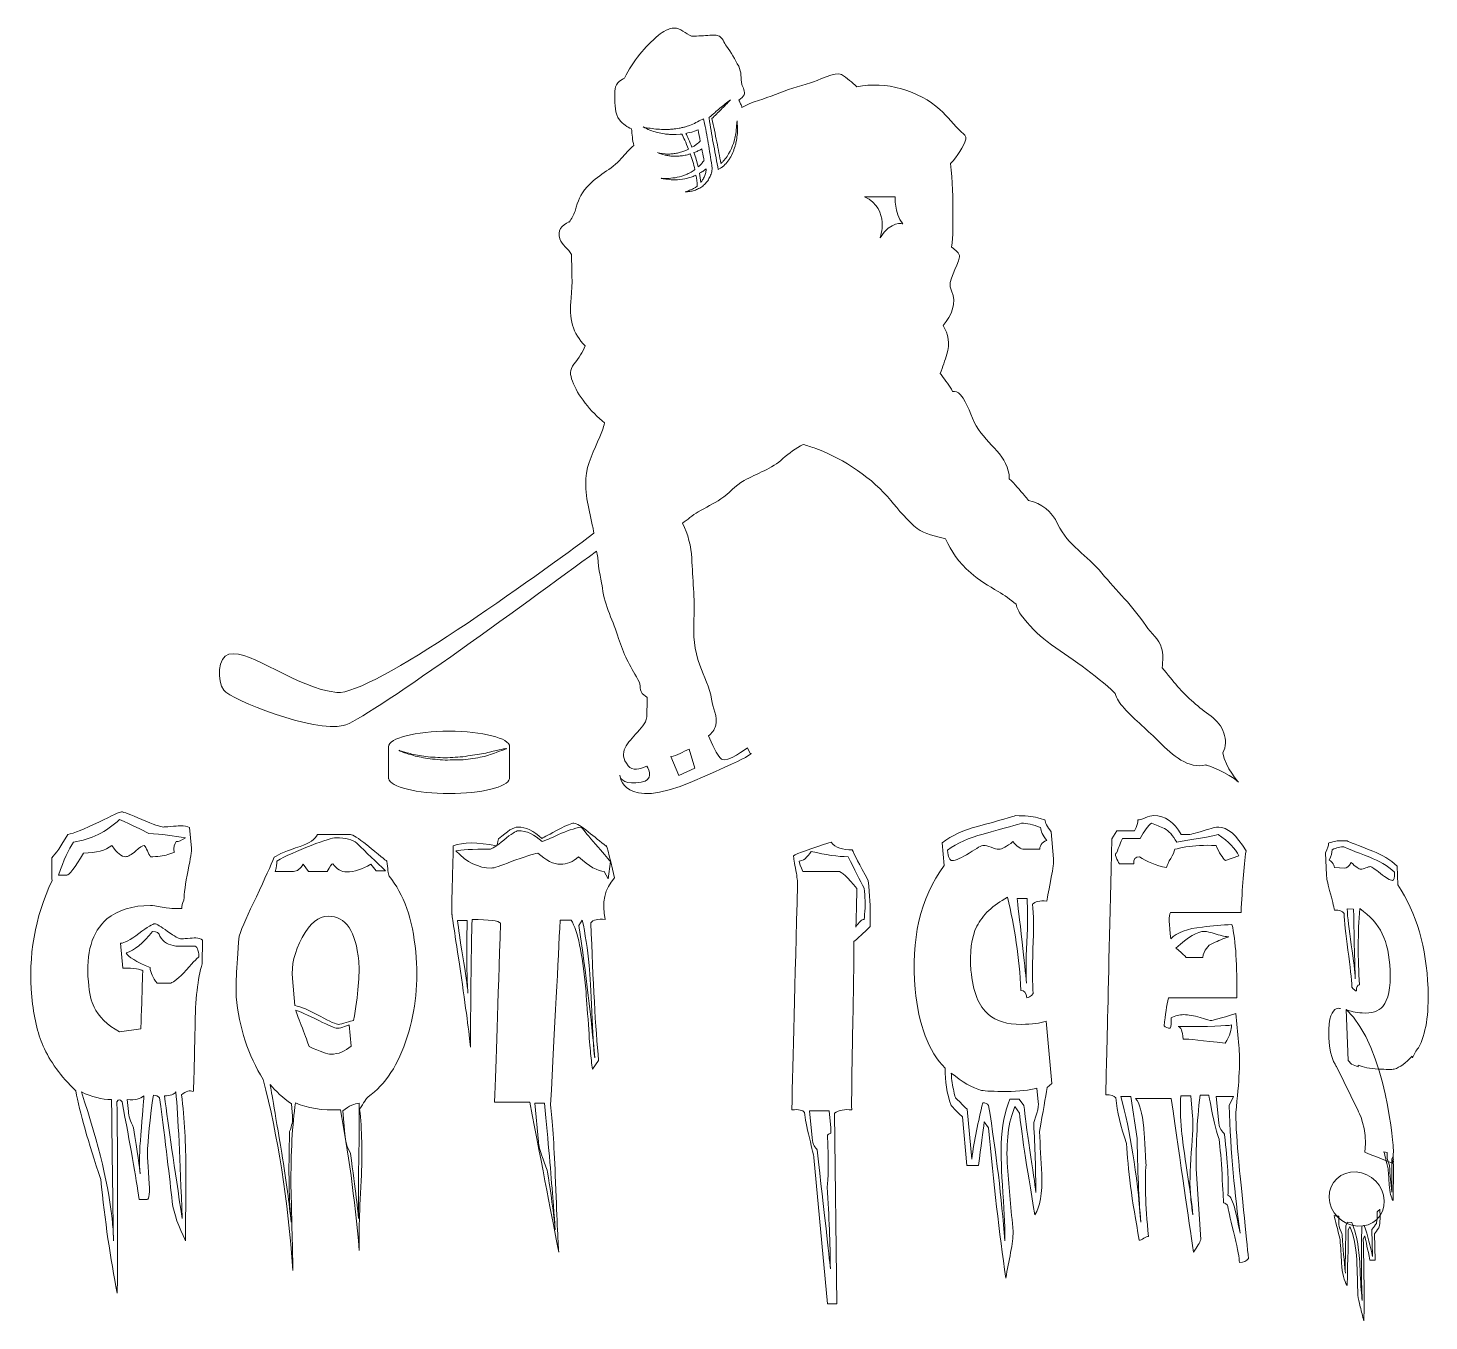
# Model space of a CAD drawing. Header units: inches. Extents: x 0.7 to 14.3, y -14.5 to -1.8.
import ezdxf

# ---------------------------------------------------------------- set-up
doc = ezdxf.new("R2010")
doc.units = ezdxf.units.IN
doc.header["$MEASUREMENT"] = 0
doc.layers.add('Layer 1', color=7, linetype='Continuous')

# ---------------------------------------------------------------- blocks, each defined once
blk = doc.blocks.new('block 5')
at = {"layer": 'Layer 1', "lineweight": 0}
for points, knots in [([(12.316, -8.917), (12.383, -8.798), (12.316, -8.642), (12.202, -8.561), (12.082, -8.474), (11.972, -8.381), (11.874, -8.269), (11.828, -8.217), (11.779, -8.148), (11.724, -8.089), (11.732, -8.019), (11.735, -7.948), (11.719, -7.895), (11.691, -7.802), (11.619, -7.755), (11.565, -7.675), (11.441, -7.487), (11.277, -7.336), (11.135, -7.162), (10.995, -6.99), (10.804, -6.892), (10.707, -6.687), (10.645, -6.556), (10.548, -6.48), (10.421, -6.453), (10.407, -6.436), (10.393, -6.42), (10.38, -6.405), (10.335, -6.353), (10.286, -6.293), (10.232, -6.242), (10.23, -6.018), (10.021, -5.913), (9.908, -5.726), (9.854, -5.636), (9.828, -5.498), (9.755, -5.422), (9.728, -5.392), (9.704, -5.385), (9.679, -5.388), (9.646, -5.335), (9.609, -5.281), (9.572, -5.233), (9.568, -5.228), (9.563, -5.221), (9.556, -5.213), (9.583, -5.15), (9.604, -5.084), (9.623, -5.026), (9.656, -4.924), (9.635, -4.828), (9.587, -4.744), (9.667, -4.649), (9.725, -4.522), (9.667, -4.407), (9.616, -4.302), (9.733, -4.181), (9.745, -4.074), (9.749, -4.04), (9.708, -4.006), (9.669, -3.981), (9.685, -3.87), (9.682, -3.747), (9.682, -3.667), (9.682, -3.51), (9.678, -3.331), (9.659, -3.164), (9.725, -3.093), (9.787, -2.999), (9.808, -2.927), (9.816, -2.898), (9.783, -2.872), (9.766, -2.857), (9.69, -2.789), (9.631, -2.705), (9.555, -2.636), (9.352, -2.453), (9.023, -2.352), (8.745, -2.416), (8.697, -2.371), (8.647, -2.329), (8.594, -2.294), (8.542, -2.26), (8.351, -2.359), (8.292, -2.376), (8.177, -2.409), (8.058, -2.441), (7.949, -2.489), (7.84, -2.535), (7.723, -2.557), (7.622, -2.617), (7.618, -2.605), (7.615, -2.593), (7.609, -2.581), (7.605, -2.57), (7.599, -2.558), (7.593, -2.546), (7.615, -2.529), (7.634, -2.51), (7.643, -2.493), (7.659, -2.467), (7.628, -2.416), (7.622, -2.392), (7.609, -2.333), (7.619, -2.27), (7.59, -2.214), (7.553, -2.145), (7.516, -2.079), (7.47, -2.016), (7.451, -1.991), (7.428, -1.925), (7.391, -1.915), (7.338, -1.9), (7.279, -1.916), (7.226, -1.917), (7.194, -1.917), (7.162, -1.919), (7.13, -1.921), (7.073, -1.897), (7.017, -1.84), (6.962, -1.84), (6.91, -1.84), (6.848, -1.877), (6.808, -1.91), (6.739, -1.968), (6.678, -2.03), (6.624, -2.097), (6.567, -2.168), (6.517, -2.245), (6.474, -2.33), (6.467, -2.334), (6.46, -2.339), (6.452, -2.343), (6.376, -2.388), (6.379, -2.429), (6.381, -2.511), (6.382, -2.582), (6.379, -2.679), (6.426, -2.737), (6.462, -2.782), (6.5, -2.805), (6.545, -2.825), (6.547, -2.88), (6.554, -2.934), (6.566, -2.987), (6.522, -3.025), (6.482, -3.073), (6.444, -3.115), (6.349, -3.223), (6.206, -3.28), (6.111, -3.39), (6.035, -3.479), (6.026, -3.517), (5.992, -3.629), (5.981, -3.666), (5.956, -3.701), (5.936, -3.736), (5.936, -3.736), (5.934, -3.735), (5.934, -3.735), (5.934, -3.735), (5.934, -3.734), (5.933, -3.734), (5.861, -3.763), (5.816, -3.819), (5.844, -3.9), (5.865, -3.956), (5.927, -3.998), (5.958, -4.052), (5.958, -4.193), (5.971, -4.334), (5.954, -4.475), (5.929, -4.68), (5.971, -4.822), (6.09, -4.944), (6.069, -5.005), (6.032, -5.06), (5.982, -5.122), (5.936, -5.18), (5.944, -5.224), (5.967, -5.289), (6.015, -5.426), (6.145, -5.585), (6.281, -5.696), (6.269, -5.744), (6.254, -5.79), (6.235, -5.832), (6.178, -5.96), (6.107, -6.097), (6.098, -6.238), (6.086, -6.428), (6.142, -6.575), (6.174, -6.757), (6.175, -6.763), (6.176, -6.769), (6.176, -6.774), (5.624, -7.185), (4.005, -8.362), (3.668, -8.328), (3.261, -8.286), (2.839, -7.907), (2.611, -7.955), (2.508, -7.977), (2.494, -8.217), (2.563, -8.307), (2.632, -8.397), (3.447, -8.722), (3.73, -8.652), (3.946, -8.6), (5.485, -7.477), (6.203, -6.948), (6.206, -6.969), (6.21, -6.99), (6.215, -7.01), (6.217, -7.118), (6.254, -7.26), (6.26, -7.31), (6.28, -7.481), (6.368, -7.637), (6.417, -7.8), (6.462, -7.949), (6.527, -8.068), (6.606, -8.2), (6.647, -8.266), (6.606, -8.307), (6.668, -8.355), (6.678, -8.362), (6.687, -8.37), (6.696, -8.378), (6.696, -8.384), (6.695, -8.389), (6.695, -8.394), (6.695, -8.44), (6.695, -8.486), (6.694, -8.532), (6.693, -8.627), (6.658, -8.652), (6.601, -8.717), (6.511, -8.818), (6.402, -8.914), (6.511, -9.043), (6.555, -9.095), (6.623, -9.079), (6.693, -9.047), (6.718, -9.09), (6.758, -9.184), (6.639, -9.204), (6.485, -9.23), (6.435, -9.185), (6.43, -9.135), (6.43, -9.135), (6.449, -9.496), (7.14, -9.197), (7.832, -8.898), (7.701, -8.924), (7.701, -8.924), (7.701, -8.924), (7.675, -8.869), (7.675, -8.869), (7.675, -8.869), (7.475, -9.021), (7.421, -8.978), (7.381, -8.947), (7.324, -8.819), (7.295, -8.752), (7.328, -8.726), (7.355, -8.696), (7.367, -8.649), (7.388, -8.569), (7.336, -8.473), (7.325, -8.395), (7.308, -8.277), (7.25, -8.174), (7.211, -8.063), (7.156, -7.907), (7.145, -7.775), (7.153, -7.612), (7.162, -7.409), (7.141, -7.219), (7.131, -7.017), (7.126, -6.904), (7.096, -6.78), (7.04, -6.676), (7.091, -6.642), (7.135, -6.599), (7.195, -6.565), (7.269, -6.524), (7.343, -6.484), (7.416, -6.439), (7.497, -6.388), (7.553, -6.307), (7.642, -6.259), (7.765, -6.191), (7.916, -6.141), (8.022, -6.045), (8.082, -5.991), (8.149, -5.946), (8.22, -5.906), (8.26, -5.918), (8.301, -5.931), (8.342, -5.946), (8.626, -6.051), (8.901, -6.242), (9.075, -6.453), (9.145, -6.538), (9.247, -6.662), (9.334, -6.727), (9.406, -6.78), (9.512, -6.802), (9.61, -6.828), (9.665, -6.95), (9.735, -7.056), (9.855, -7.16), (9.937, -7.231), (10.029, -7.289), (10.124, -7.343), (10.187, -7.378), (10.242, -7.423), (10.298, -7.467), (10.308, -7.505), (10.323, -7.541), (10.349, -7.575), (10.419, -7.667), (10.51, -7.763), (10.603, -7.832), (10.819, -7.991), (11.072, -8.145), (11.265, -8.339), (11.28, -8.387), (11.307, -8.432), (11.352, -8.481), (11.46, -8.598), (11.588, -8.702), (11.701, -8.816), (11.821, -8.937), (11.983, -9.08), (12.152, -9.036), (12.153, -9.036), (12.153, -9.037), (12.153, -9.037), (12.153, -9.037), (12.375, -9.107), (12.469, -9.205), (12.469, -9.205), (12.344, -9.066), (12.316, -8.917)], [0, 0, 0, 0, 1, 1, 1, 2, 2, 2, 3, 3, 3, 4, 4, 4, 5, 5, 5, 6, 6, 6, 7, 7, 7, 8, 8, 8, 9, 9, 9, 10, 10, 10, 11, 11, 11, 12, 12, 12, 13, 13, 13, 14, 14, 14, 15, 15, 15, 16, 16, 16, 17, 17, 17, 18, 18, 18, 19, 19, 19, 20, 20, 20, 21, 21, 21, 22, 22, 22, 23, 23, 23, 24, 24, 24, 25, 25, 25, 26, 26, 26, 27, 27, 27, 28, 28, 28, 29, 29, 29, 30, 30, 30, 31, 31, 31, 32, 32, 32, 33, 33, 33, 34, 34, 34, 35, 35, 35, 36, 36, 36, 37, 37, 37, 38, 38, 38, 39, 39, 39, 40, 40, 40, 41, 41, 41, 42, 42, 42, 43, 43, 43, 44, 44, 44, 45, 45, 45, 46, 46, 46, 47, 47, 47, 48, 48, 48, 49, 49, 49, 50, 50, 50, 51, 51, 51, 52, 52, 52, 53, 53, 53, 54, 54, 54, 55, 55, 55, 56, 56, 56, 57, 57, 57, 58, 58, 58, 59, 59, 59, 60, 60, 60, 61, 61, 61, 62, 62, 62, 63, 63, 63, 64, 64, 64, 65, 65, 65, 66, 66, 66, 67, 67, 67, 68, 68, 68, 69, 69, 69, 70, 70, 70, 71, 71, 71, 72, 72, 72, 73, 73, 73, 74, 74, 74, 75, 75, 75, 76, 76, 76, 77, 77, 77, 78, 78, 78, 79, 79, 79, 80, 80, 80, 81, 81, 81, 82, 82, 82, 83, 83, 83, 84, 84, 84, 85, 85, 85, 86, 86, 86, 87, 87, 87, 88, 88, 88, 89, 89, 89, 90, 90, 90, 91, 91, 91, 92, 92, 92, 93, 93, 93, 94, 94, 94, 95, 95, 95, 96, 96, 96, 97, 97, 97, 98, 98, 98, 99, 99, 99, 100, 100, 100, 101, 101, 101, 102, 102, 102, 103, 103, 103, 104, 104, 104, 105, 105, 105, 106, 106, 106, 107, 107, 107, 108, 108, 108, 109, 109, 109, 110, 110, 110, 111, 111, 111, 112, 112, 112, 113, 113, 113, 114, 114, 114, 115, 115, 115, 115]), ([(7.577, -2.871), (7.574, -2.892), (7.571, -2.913), (7.568, -2.934), (7.568, -2.934), (7.563, -2.965), (7.563, -2.965), (7.56, -2.975), (7.557, -2.985), (7.554, -2.995), (7.554, -2.995), (7.544, -3.026), (7.544, -3.026), (7.54, -3.036), (7.538, -3.047), (7.533, -3.056), (7.533, -3.056), (7.519, -3.085), (7.519, -3.085), (7.514, -3.094), (7.51, -3.104), (7.504, -3.113), (7.49, -3.13), (7.48, -3.149), (7.464, -3.165), (7.456, -3.172), (7.449, -3.181), (7.441, -3.188), (7.431, -3.195), (7.424, -3.202), (7.413, -3.209), (7.413, -3.209), (7.391, -3.221), (7.391, -3.221), (7.391, -3.221), (7.386, -3.196), (7.386, -3.196), (7.371, -3.118), (7.356, -3.039), (7.341, -2.96), (7.327, -2.881), (7.313, -2.802), (7.301, -2.722), (7.301, -2.722), (7.3, -2.715), (7.3, -2.715), (7.3, -2.715), (7.305, -2.71), (7.305, -2.71), (7.339, -2.682), (7.372, -2.652), (7.407, -2.624), (7.442, -2.596), (7.476, -2.567), (7.511, -2.54), (7.481, -2.572), (7.449, -2.604), (7.418, -2.636), (7.389, -2.666), (7.358, -2.695), (7.328, -2.724), (7.345, -2.8), (7.361, -2.877), (7.377, -2.953), (7.391, -3.023), (7.404, -3.092), (7.417, -3.162), (7.417, -3.162), (7.417, -3.161), (7.418, -3.161), (7.425, -3.155), (7.432, -3.148), (7.439, -3.141), (7.454, -3.128), (7.464, -3.111), (7.477, -3.095), (7.482, -3.087), (7.487, -3.078), (7.492, -3.07), (7.492, -3.07), (7.507, -3.044), (7.507, -3.044), (7.513, -3.035), (7.515, -3.025), (7.519, -3.016), (7.519, -3.016), (7.53, -2.988), (7.53, -2.988), (7.534, -2.978), (7.538, -2.969), (7.541, -2.959), (7.541, -2.959), (7.548, -2.93), (7.548, -2.93), (7.552, -2.91), (7.557, -2.89), (7.562, -2.87), (7.564, -2.86), (7.564, -2.849), (7.565, -2.839), (7.565, -2.839), (7.568, -2.808), (7.568, -2.808), (7.57, -2.787), (7.573, -2.767), (7.575, -2.746), (7.576, -2.767), (7.577, -2.788), (7.577, -2.809), (7.577, -2.809), (7.577, -2.84), (7.577, -2.84), (7.577, -2.85), (7.578, -2.86), (7.577, -2.871)], [0, 0, 0, 0, 1, 1, 1, 2, 2, 2, 3, 3, 3, 4, 4, 4, 5, 5, 5, 6, 6, 6, 7, 7, 7, 8, 8, 8, 9, 9, 9, 10, 10, 10, 11, 11, 11, 12, 12, 12, 13, 13, 13, 14, 14, 14, 15, 15, 15, 16, 16, 16, 17, 17, 17, 18, 18, 18, 19, 19, 19, 20, 20, 20, 21, 21, 21, 22, 22, 22, 23, 23, 23, 24, 24, 24, 25, 25, 25, 26, 26, 26, 27, 27, 27, 28, 28, 28, 29, 29, 29, 30, 30, 30, 31, 31, 31, 32, 32, 32, 33, 33, 33, 34, 34, 34, 35, 35, 35, 36, 36, 36, 37, 37, 37, 38, 38, 38, 38]), ([(7.331, -3.218), (7.33, -3.228), (7.329, -3.236), (7.327, -3.244), (7.325, -3.252), (7.322, -3.259), (7.32, -3.267), (7.314, -3.282), (7.308, -3.297), (7.3, -3.311), (7.292, -3.325), (7.283, -3.338), (7.273, -3.35), (7.262, -3.362), (7.251, -3.373), (7.239, -3.383), (7.233, -3.389), (7.226, -3.392), (7.219, -3.397), (7.213, -3.401), (7.206, -3.405), (7.199, -3.408), (7.186, -3.416), (7.172, -3.422), (7.157, -3.426), (7.143, -3.432), (7.128, -3.433), (7.113, -3.436), (7.099, -3.438), (7.084, -3.439), (7.069, -3.44), (7.083, -3.435), (7.097, -3.431), (7.11, -3.425), (7.123, -3.419), (7.137, -3.415), (7.149, -3.407), (7.149, -3.407), (7.167, -3.396), (7.167, -3.396), (7.167, -3.396), (7.184, -3.384), (7.184, -3.384), (7.184, -3.384), (7.184, -3.383), (7.185, -3.383), (7.184, -3.348), (7.179, -3.312), (7.173, -3.277), (7.161, -3.282), (7.149, -3.288), (7.136, -3.292), (7.121, -3.298), (7.105, -3.303), (7.089, -3.307), (7.057, -3.315), (7.024, -3.319), (6.993, -3.321), (6.963, -3.323), (6.935, -3.322), (6.911, -3.32), (6.862, -3.316), (6.832, -3.307), (6.832, -3.307), (6.832, -3.307), (6.863, -3.311), (6.911, -3.308), (6.934, -3.307), (6.962, -3.303), (6.99, -3.298), (7.019, -3.291), (7.049, -3.283), (7.077, -3.271), (7.091, -3.266), (7.105, -3.259), (7.118, -3.252), (7.131, -3.245), (7.143, -3.237), (7.155, -3.229), (7.158, -3.227), (7.16, -3.225), (7.163, -3.223), (7.15, -3.17), (7.135, -3.117), (7.118, -3.069), (7.108, -3.072), (7.099, -3.075), (7.089, -3.078), (7.074, -3.081), (7.058, -3.085), (7.043, -3.087), (7.027, -3.088), (7.011, -3.091), (6.996, -3.091), (6.98, -3.092), (6.965, -3.092), (6.95, -3.091), (6.936, -3.091), (6.922, -3.089), (6.908, -3.088), (6.895, -3.085), (6.883, -3.084), (6.871, -3.081), (6.826, -3.071), (6.798, -3.057), (6.798, -3.057), (6.798, -3.057), (6.828, -3.067), (6.873, -3.07), (6.884, -3.071), (6.896, -3.07), (6.909, -3.071), (6.922, -3.07), (6.936, -3.07), (6.95, -3.068), (6.963, -3.066), (6.978, -3.064), (6.992, -3.061), (7.006, -3.059), (7.02, -3.054), (7.034, -3.05), (7.049, -3.046), (7.062, -3.04), (7.075, -3.036), (7.084, -3.032), (7.092, -3.028), (7.101, -3.024), (7.075, -2.957), (7.05, -2.904), (7.036, -2.876), (7.03, -2.877), (7.024, -2.878), (7.019, -2.878), (7.019, -2.878), (6.981, -2.88), (6.981, -2.88), (6.968, -2.881), (6.955, -2.88), (6.943, -2.88), (6.93, -2.881), (6.917, -2.88), (6.905, -2.878), (6.892, -2.877), (6.88, -2.876), (6.867, -2.874), (6.842, -2.87), (6.818, -2.866), (6.794, -2.859), (6.746, -2.847), (6.699, -2.83), (6.656, -2.806), (6.703, -2.817), (6.751, -2.824), (6.799, -2.828), (6.823, -2.829), (6.847, -2.831), (6.871, -2.831), (6.882, -2.831), (6.894, -2.83), (6.906, -2.83), (6.918, -2.83), (6.929, -2.829), (6.941, -2.828), (6.953, -2.826), (6.965, -2.826), (6.976, -2.824), (6.976, -2.824), (7.01, -2.818), (7.01, -2.818), (7.022, -2.817), (7.033, -2.813), (7.044, -2.811), (7.056, -2.809), (7.067, -2.806), (7.078, -2.802), (7.078, -2.802), (7.11, -2.792), (7.11, -2.792), (7.11, -2.792), (7.142, -2.778), (7.142, -2.778), (7.163, -2.77), (7.183, -2.758), (7.203, -2.748), (7.203, -2.748), (7.248, -2.727), (7.248, -2.727), (7.248, -2.727), (7.257, -2.773), (7.257, -2.773), (7.272, -2.846), (7.285, -2.918), (7.297, -2.991), (7.304, -3.028), (7.309, -3.065), (7.315, -3.101), (7.32, -3.138), (7.326, -3.174), (7.331, -3.211), (7.331, -3.211), (7.332, -3.216), (7.332, -3.216), (7.332, -3.216), (7.331, -3.218), (7.331, -3.218)], [0, 0, 0, 0, 1, 1, 1, 2, 2, 2, 3, 3, 3, 4, 4, 4, 5, 5, 5, 6, 6, 6, 7, 7, 7, 8, 8, 8, 9, 9, 9, 10, 10, 10, 11, 11, 11, 12, 12, 12, 13, 13, 13, 14, 14, 14, 15, 15, 15, 16, 16, 16, 17, 17, 17, 18, 18, 18, 19, 19, 19, 20, 20, 20, 21, 21, 21, 22, 22, 22, 23, 23, 23, 24, 24, 24, 25, 25, 25, 26, 26, 26, 27, 27, 27, 28, 28, 28, 29, 29, 29, 30, 30, 30, 31, 31, 31, 32, 32, 32, 33, 33, 33, 34, 34, 34, 35, 35, 35, 36, 36, 36, 37, 37, 37, 38, 38, 38, 39, 39, 39, 40, 40, 40, 41, 41, 41, 42, 42, 42, 43, 43, 43, 44, 44, 44, 45, 45, 45, 46, 46, 46, 47, 47, 47, 48, 48, 48, 49, 49, 49, 50, 50, 50, 51, 51, 51, 52, 52, 52, 53, 53, 53, 54, 54, 54, 55, 55, 55, 56, 56, 56, 57, 57, 57, 58, 58, 58, 59, 59, 59, 60, 60, 60, 61, 61, 61, 62, 62, 62, 63, 63, 63, 64, 64, 64, 65, 65, 65, 66, 66, 66, 67, 67, 67, 68, 68, 68, 68]), ([(7.215, -2.946), (7.207, -2.909), (7.2, -2.871), (7.194, -2.833), (7.186, -2.837), (7.177, -2.841), (7.168, -2.843), (7.168, -2.843), (7.132, -2.856), (7.132, -2.856), (7.132, -2.856), (7.094, -2.865), (7.094, -2.865), (7.088, -2.867), (7.081, -2.868), (7.075, -2.869), (7.089, -2.899), (7.111, -2.947), (7.134, -3.005), (7.138, -3.003), (7.143, -3), (7.147, -2.998), (7.158, -2.992), (7.167, -2.984), (7.176, -2.978), (7.193, -2.966), (7.205, -2.955), (7.215, -2.946)], [0, 0, 0, 0, 1, 1, 1, 2, 2, 2, 3, 3, 3, 4, 4, 4, 5, 5, 5, 6, 6, 6, 7, 7, 7, 8, 8, 8, 9, 9, 9, 9]), ([(7.234, -3.158), (7.239, -3.151), (7.244, -3.145), (7.248, -3.139), (7.25, -3.137), (7.251, -3.134), (7.253, -3.132), (7.252, -3.126), (7.25, -3.12), (7.249, -3.113), (7.242, -3.083), (7.235, -3.052), (7.229, -3.02), (7.223, -3.024), (7.217, -3.028), (7.209, -3.032), (7.198, -3.037), (7.187, -3.044), (7.174, -3.049), (7.167, -3.051), (7.16, -3.054), (7.153, -3.057), (7.169, -3.1), (7.183, -3.148), (7.195, -3.197), (7.202, -3.192), (7.208, -3.186), (7.213, -3.18), (7.221, -3.172), (7.228, -3.165), (7.234, -3.158)], [0, 0, 0, 0, 1, 1, 1, 2, 2, 2, 3, 3, 3, 4, 4, 4, 5, 5, 5, 6, 6, 6, 7, 7, 7, 8, 8, 8, 9, 9, 9, 10, 10, 10, 10]), ([(7.255, -3.227), (7.245, -3.236), (7.233, -3.244), (7.221, -3.251), (7.217, -3.253), (7.212, -3.256), (7.208, -3.258), (7.214, -3.288), (7.218, -3.318), (7.22, -3.347), (7.226, -3.34), (7.233, -3.332), (7.238, -3.324), (7.245, -3.313), (7.251, -3.301), (7.256, -3.289), (7.26, -3.277), (7.265, -3.264), (7.268, -3.252), (7.269, -3.245), (7.27, -3.239), (7.271, -3.233), (7.272, -3.228), (7.272, -3.223), (7.272, -3.219), (7.272, -3.217), (7.272, -3.216), (7.271, -3.214), (7.266, -3.218), (7.26, -3.223), (7.255, -3.227)], [0, 0, 0, 0, 1, 1, 1, 2, 2, 2, 3, 3, 3, 4, 4, 4, 5, 5, 5, 6, 6, 6, 7, 7, 7, 8, 8, 8, 9, 9, 9, 10, 10, 10, 10]), ([(8.97, -3.888), (8.97, -3.888), (9.074, -3.616), (8.819, -3.487), (8.819, -3.487), (9.118, -3.487), (9.118, -3.487), (9.118, -3.487), (9.106, -3.642), (9.192, -3.752), (9.192, -3.752), (9.078, -3.719), (8.97, -3.888)], [0, 0, 0, 0, 1, 1, 1, 2, 2, 2, 3, 3, 3, 4, 4, 4, 4]), ([(7.106, -8.882), (7.106, -8.882), (7.162, -9.066), (7.162, -9.066), (7.162, -9.066), (7.005, -9.14), (7.005, -9.14), (7.005, -9.14), (6.929, -8.955), (6.929, -8.955), (6.985, -8.947), (7.049, -8.905), (7.106, -8.882)], [0, 0, 0, 0, 1, 1, 1, 2, 2, 2, 3, 3, 3, 4, 4, 4, 4])]:
    blk.add_open_spline(points, degree=3, knots=knots, dxfattribs=at)
blk = doc.blocks.new('block 4')
at = {"layer": 'Layer 1', "lineweight": 0}
for points, knots in [([(4.763, -8.706), (4.436, -8.706), (4.172, -8.774), (4.172, -8.858), (4.172, -8.858), (4.172, -9.171), (4.172, -9.171), (4.172, -9.171), (4.173, -9.171), (4.173, -9.171), (4.19, -9.252), (4.447, -9.316), (4.763, -9.316), (5.078, -9.316), (5.336, -9.252), (5.352, -9.171), (5.352, -9.171), (5.354, -9.171), (5.354, -9.171), (5.354, -9.171), (5.354, -8.858), (5.354, -8.858), (5.354, -8.774), (5.089, -8.706), (4.763, -8.706)], [0, 0, 0, 0, 1, 1, 1, 2, 2, 2, 3, 3, 3, 4, 4, 4, 5, 5, 5, 6, 6, 6, 7, 7, 7, 8, 8, 8, 8]), ([(5.164, -8.934), (5.14, -8.941), (5.115, -8.953), (5.086, -8.957), (5.058, -8.963), (5.027, -8.967), (4.996, -8.973), (4.965, -8.977), (4.933, -8.982), (4.9, -8.986), (4.867, -8.986), (4.833, -8.987), (4.799, -8.987), (4.765, -8.987), (4.732, -8.991), (4.699, -8.987), (4.666, -8.984), (4.633, -8.981), (4.602, -8.978), (4.57, -8.977), (4.541, -8.97), (4.512, -8.965), (4.484, -8.959), (4.457, -8.955), (4.433, -8.949), (4.408, -8.942), (4.386, -8.935), (4.367, -8.93), (4.347, -8.925), (4.33, -8.917), (4.316, -8.913), (4.289, -8.903), (4.274, -8.896), (4.274, -8.896), (4.274, -8.896), (4.275, -8.893), (4.275, -8.893), (4.275, -8.893), (4.29, -8.9), (4.318, -8.908), (4.332, -8.912), (4.349, -8.918), (4.369, -8.922), (4.388, -8.927), (4.411, -8.932), (4.435, -8.938), (4.459, -8.943), (4.486, -8.946), (4.515, -8.95), (4.543, -8.954), (4.572, -8.96), (4.604, -8.96), (4.635, -8.962), (4.667, -8.964), (4.7, -8.965), (4.732, -8.969), (4.765, -8.963), (4.798, -8.962), (4.831, -8.96), (4.864, -8.958), (4.897, -8.956), (4.929, -8.951), (4.961, -8.946), (4.991, -8.94), (5.022, -8.936), (5.052, -8.931), (5.08, -8.928), (5.108, -8.925), (5.134, -8.916), (5.158, -8.91), (5.255, -8.887), (5.321, -8.875), (5.321, -8.875), (5.321, -8.875), (5.322, -8.878), (5.322, -8.878), (5.322, -8.878), (5.26, -8.903), (5.164, -8.934)], [0, 0, 0, 0, 1, 1, 1, 2, 2, 2, 3, 3, 3, 4, 4, 4, 5, 5, 5, 6, 6, 6, 7, 7, 7, 8, 8, 8, 9, 9, 9, 10, 10, 10, 11, 11, 11, 12, 12, 12, 13, 13, 13, 14, 14, 14, 15, 15, 15, 16, 16, 16, 17, 17, 17, 18, 18, 18, 19, 19, 19, 20, 20, 20, 21, 21, 21, 22, 22, 22, 23, 23, 23, 24, 24, 24, 25, 25, 25, 26, 26, 26, 26])]:
    blk.add_open_spline(points, degree=3, knots=knots, dxfattribs=at)
at = {"layer": 'Layer 1'}
blk.add_blockref('block 5', (0, 0), dxfattribs=at)
blk = doc.blocks.new('block 3')
at = {"layer": 'Layer 1', "lineweight": 0}
for points, knots in [([(2.356, -10.746), (2.356, -10.746), (2.352, -10.978), (2.352, -10.978), (2.308, -11.119), (2.285, -11.326), (2.282, -11.601), (2.275, -11.988), (2.27, -12.196), (2.265, -12.224), (2.231, -12.21), (2.192, -12.221), (2.151, -12.256), (2.178, -12.495), (2.192, -12.74), (2.194, -12.99), (2.192, -13.222), (2.19, -13.453), (2.19, -13.682), (2.121, -13.548), (2.077, -13.421), (2.059, -13.301), (2.035, -13.073), (1.995, -12.735), (1.937, -12.288), (1.921, -12.27), (1.901, -12.261), (1.877, -12.261), (1.86, -12.335), (1.841, -12.501), (1.82, -12.757), (1.814, -12.8), (1.818, -12.905), (1.832, -13.074), (1.842, -13.212), (1.836, -13.28), (1.815, -13.28), (1.815, -13.28), (1.737, -13.28), (1.737, -13.28), (1.705, -13.062), (1.649, -12.743), (1.57, -12.324), (1.551, -12.3), (1.534, -12.3), (1.52, -12.324), (1.528, -12.814), (1.528, -13.437), (1.523, -14.194), (1.456, -13.856), (1.402, -13.486), (1.363, -13.085), (1.238, -12.715), (1.157, -12.427), (1.119, -12.219), (0.97, -12.075), (0.864, -11.928), (0.801, -11.781), (0.744, -11.654), (0.707, -11.494), (0.689, -11.3), (0.652, -10.902), (0.717, -10.524), (0.886, -10.165), (0.884, -10.144), (0.883, -10.108), (0.885, -10.057), (0.886, -10.006), (0.885, -9.968), (0.883, -9.943), (0.922, -9.904), (0.974, -9.829), (1.04, -9.716), (1.1, -9.702), (1.201, -9.661), (1.342, -9.595), (1.473, -9.528), (1.547, -9.494), (1.564, -9.494), (1.583, -9.494), (1.649, -9.519), (1.763, -9.568), (1.876, -9.617), (1.946, -9.642), (1.972, -9.642), (1.979, -9.642), (2.003, -9.64), (2.043, -9.637), (2.083, -9.633), (2.115, -9.631), (2.138, -9.631), (2.176, -9.631), (2.207, -9.637), (2.229, -9.647), (2.229, -9.647), (2.248, -9.848), (2.248, -9.848), (2.25, -9.876), (2.239, -9.948), (2.214, -10.064), (2.189, -10.198), (2.175, -10.295), (2.174, -10.355), (2.157, -10.387), (2.151, -10.415), (2.153, -10.439), (2.153, -10.439), (2.075, -10.439), (2.075, -10.439), (2.056, -10.439), (2.018, -10.434), (1.961, -10.424), (1.904, -10.413), (1.867, -10.408), (1.848, -10.408), (1.672, -10.408), (1.53, -10.452), (1.422, -10.54), (1.275, -10.666), (1.215, -10.871), (1.241, -11.152), (1.251, -11.265), (1.269, -11.348), (1.296, -11.4), (1.34, -11.492), (1.423, -11.573), (1.546, -11.643), (1.546, -11.643), (1.753, -11.612), (1.753, -11.612), (1.758, -11.485), (1.764, -11.297), (1.772, -11.047), (1.753, -11.029), (1.689, -11.02), (1.577, -11.02), (1.577, -11.02), (1.555, -10.777), (1.555, -10.777), (1.59, -10.777), (1.65, -10.746), (1.734, -10.682), (1.819, -10.619), (1.87, -10.587), (1.889, -10.587), (1.906, -10.587), (1.948, -10.612), (2.015, -10.661), (2.083, -10.71), (2.127, -10.735), (2.148, -10.735), (2.155, -10.735), (2.176, -10.733), (2.21, -10.73), (2.244, -10.726), (2.271, -10.725), (2.29, -10.725), (2.318, -10.725), (2.34, -10.732), (2.356, -10.746)], [0, 0, 0, 0, 1, 1, 1, 2, 2, 2, 3, 3, 3, 4, 4, 4, 5, 5, 5, 6, 6, 6, 7, 7, 7, 8, 8, 8, 9, 9, 9, 10, 10, 10, 11, 11, 11, 12, 12, 12, 13, 13, 13, 14, 14, 14, 15, 15, 15, 16, 16, 16, 17, 17, 17, 18, 18, 18, 19, 19, 19, 20, 20, 20, 21, 21, 21, 22, 22, 22, 23, 23, 23, 24, 24, 24, 25, 25, 25, 26, 26, 26, 27, 27, 27, 28, 28, 28, 29, 29, 29, 30, 30, 30, 31, 31, 31, 32, 32, 32, 33, 33, 33, 34, 34, 34, 35, 35, 35, 36, 36, 36, 37, 37, 37, 38, 38, 38, 39, 39, 39, 40, 40, 40, 41, 41, 41, 42, 42, 42, 43, 43, 43, 44, 44, 44, 45, 45, 45, 46, 46, 46, 47, 47, 47, 48, 48, 48, 49, 49, 49, 50, 50, 50, 51, 51, 51, 52, 52, 52, 53, 53, 53, 53]), ([(2.188, -9.748), (2.075, -9.727), (1.956, -9.713), (1.832, -9.705), (1.763, -9.67), (1.667, -9.624), (1.546, -9.568), (1.415, -9.691), (1.265, -9.765), (1.096, -9.79), (1.05, -9.857), (1.001, -9.964), (0.948, -10.112), (0.948, -10.112), (1.03, -10.112), (1.03, -10.112), (1.056, -10.112), (1.11, -10.04), (1.192, -9.896), (1.317, -9.896), (1.41, -9.871), (1.469, -9.822), (1.521, -9.896), (1.566, -9.932), (1.604, -9.932), (1.628, -9.932), (1.661, -9.914), (1.702, -9.877), (1.744, -9.84), (1.772, -9.822), (1.786, -9.822), (1.797, -9.832), (1.807, -9.85), (1.818, -9.874), (1.828, -9.899), (1.838, -9.918), (1.846, -9.932), (1.915, -9.932), (1.972, -9.925), (2.017, -9.911), (2.062, -9.897), (2.082, -9.89), (2.077, -9.89), (2.073, -9.841), (2.08, -9.806), (2.099, -9.785), (2.121, -9.785), (2.15, -9.772), (2.188, -9.748)], [0, 0, 0, 0, 1, 1, 1, 2, 2, 2, 3, 3, 3, 4, 4, 4, 5, 5, 5, 6, 6, 6, 7, 7, 7, 8, 8, 8, 9, 9, 9, 10, 10, 10, 11, 11, 11, 12, 12, 12, 13, 13, 13, 14, 14, 14, 15, 15, 15, 16, 16, 16, 16]), ([(10.664, -9.954), (10.667, -9.985), (10.66, -10.045), (10.642, -10.133), (10.619, -10.246), (10.605, -10.323), (10.599, -10.365), (10.528, -10.358), (10.481, -10.369), (10.46, -10.397), (10.469, -10.492), (10.47, -10.637), (10.463, -10.833), (10.456, -11.028), (10.457, -11.173), (10.466, -11.268), (10.44, -11.297), (10.419, -11.311), (10.402, -11.311), (10.398, -11.261), (10.379, -11.237), (10.346, -11.237), (10.328, -10.92), (10.285, -10.617), (10.215, -10.328), (10.071, -10.406), (9.971, -10.5), (9.916, -10.611), (9.861, -10.722), (9.842, -10.865), (9.858, -11.041), (9.877, -11.249), (9.934, -11.393), (10.03, -11.474), (10.102, -11.538), (10.209, -11.569), (10.352, -11.569), (10.454, -11.569), (10.533, -11.559), (10.591, -11.538), (10.591, -11.538), (10.647, -12.145), (10.647, -12.145), (10.647, -12.145), (10.601, -12.187), (10.601, -12.187), (10.586, -12.279), (10.561, -12.421), (10.527, -12.615), (10.533, -12.756), (10.54, -12.895), (10.548, -13.032), (10.556, -13.222), (10.534, -13.354), (10.481, -13.428), (10.397, -12.932), (10.348, -12.601), (10.332, -12.435), (10.332, -12.435), (10.287, -12.372), (10.287, -12.372), (10.223, -12.52), (10.198, -12.717), (10.214, -12.963), (10.231, -13.175), (10.25, -13.384), (10.269, -13.592), (10.269, -13.648), (10.261, -13.717), (10.245, -13.798), (10.229, -13.879), (10.213, -13.961), (10.197, -14.046), (10.135, -13.609), (10.079, -13.12), (10.029, -12.578), (10.029, -12.578), (9.988, -12.52), (9.988, -12.52), (9.973, -12.618), (9.955, -12.761), (9.932, -12.948), (9.932, -12.948), (9.818, -12.948), (9.818, -12.948), (9.818, -12.948), (9.774, -12.472), (9.774, -12.472), (9.748, -12.448), (9.711, -12.411), (9.664, -12.361), (9.622, -12.245), (9.603, -12.124), (9.605, -11.997), (9.443, -11.832), (9.345, -11.575), (9.313, -11.226), (9.268, -10.744), (9.362, -10.341), (9.596, -10.017), (9.596, -10.017), (9.575, -9.795), (9.575, -9.795), (9.671, -9.725), (9.785, -9.672), (9.92, -9.637), (10.14, -9.577), (10.264, -9.542), (10.294, -9.531), (10.384, -9.531), (10.456, -9.538), (10.51, -9.552), (10.563, -9.566), (10.586, -9.573), (10.579, -9.573), (10.582, -9.598), (10.602, -9.637), (10.64, -9.69), (10.64, -9.69), (10.664, -9.954), (10.664, -9.954)], [0, 0, 0, 0, 1, 1, 1, 2, 2, 2, 3, 3, 3, 4, 4, 4, 5, 5, 5, 6, 6, 6, 7, 7, 7, 8, 8, 8, 9, 9, 9, 10, 10, 10, 11, 11, 11, 12, 12, 12, 13, 13, 13, 14, 14, 14, 15, 15, 15, 16, 16, 16, 17, 17, 17, 18, 18, 18, 19, 19, 19, 20, 20, 20, 21, 21, 21, 22, 22, 22, 23, 23, 23, 24, 24, 24, 25, 25, 25, 26, 26, 26, 27, 27, 27, 28, 28, 28, 29, 29, 29, 30, 30, 30, 31, 31, 31, 32, 32, 32, 33, 33, 33, 34, 34, 34, 35, 35, 35, 36, 36, 36, 37, 37, 37, 38, 38, 38, 39, 39, 39, 40, 40, 40, 40]), ([(12.543, -9.874), (12.522, -10.036), (12.506, -10.237), (12.495, -10.476), (12.495, -10.476), (11.805, -10.476), (11.805, -10.476), (11.789, -10.505), (11.79, -10.591), (11.808, -10.735), (11.868, -10.672), (11.971, -10.633), (12.117, -10.619), (12.213, -10.608), (12.31, -10.6), (12.406, -10.593), (12.443, -10.754), (12.458, -10.994), (12.452, -11.311), (12.452, -11.311), (11.786, -11.311), (11.786, -11.311), (11.769, -11.385), (11.755, -11.476), (11.744, -11.585), (11.757, -11.599), (11.777, -11.606), (11.803, -11.606), (11.813, -11.589), (11.816, -11.555), (11.812, -11.506), (11.85, -11.485), (11.892, -11.474), (11.937, -11.474), (11.979, -11.474), (12.032, -11.484), (12.096, -11.503), (12.159, -11.523), (12.196, -11.532), (12.205, -11.532), (12.21, -11.532), (12.29, -11.51), (12.445, -11.464), (12.445, -11.464), (12.473, -11.775), (12.473, -11.775), (12.488, -11.909), (12.478, -12.127), (12.442, -12.43), (12.445, -12.571), (12.455, -12.729), (12.472, -12.905), (12.482, -13.018), (12.498, -13.176), (12.519, -13.381), (12.542, -13.602), (12.558, -13.761), (12.567, -13.856), (12.55, -13.88), (12.52, -13.893), (12.478, -13.893), (12.479, -13.851), (12.464, -13.768), (12.433, -13.645), (12.396, -13.497), (12.374, -13.398), (12.367, -13.349), (12.355, -13.324), (12.341, -13.312), (12.324, -13.312), (12.322, -13.284), (12.316, -13.19), (12.309, -13.032), (12.301, -12.895), (12.291, -12.78), (12.281, -12.689), (12.262, -12.647), (12.245, -12.585), (12.228, -12.504), (12.197, -12.346), (12.181, -12.265), (12.18, -12.261), (12.18, -12.261), (12.095, -12.261), (12.095, -12.261), (12.063, -12.525), (12.051, -12.78), (12.059, -13.027), (12.059, -13.027), (12.101, -13.671), (12.101, -13.671), (12.092, -13.699), (12.069, -13.74), (12.031, -13.792), (11.981, -13.462), (11.909, -12.962), (11.813, -12.293), (11.813, -12.293), (11.465, -12.293), (11.465, -12.293), (11.504, -12.335), (11.531, -12.432), (11.545, -12.583), (11.549, -12.629), (11.554, -12.694), (11.558, -12.779), (11.562, -12.863), (11.565, -12.916), (11.567, -12.937), (11.553, -13.092), (11.561, -13.326), (11.59, -13.639), (11.58, -13.639), (11.565, -13.645), (11.545, -13.658), (11.525, -13.67), (11.51, -13.676), (11.501, -13.676), (11.429, -13.289), (11.388, -12.974), (11.377, -12.731), (11.32, -12.569), (11.285, -12.421), (11.272, -12.288), (11.256, -12.266), (11.223, -12.256), (11.173, -12.256), (11.175, -12.2), (11.195, -11.367), (11.233, -9.758), (11.233, -9.758), (11.283, -9.679), (11.283, -9.679), (11.283, -9.679), (11.454, -9.679), (11.454, -9.679), (11.478, -9.633), (11.489, -9.598), (11.486, -9.573), (11.501, -9.573), (11.524, -9.566), (11.557, -9.552), (11.591, -9.538), (11.618, -9.531), (11.639, -9.531), (11.753, -9.531), (11.843, -9.593), (11.909, -9.716), (11.909, -9.716), (11.973, -9.716), (11.973, -9.716), (11.994, -9.716), (12.045, -9.704), (12.124, -9.679), (12.204, -9.654), (12.254, -9.642), (12.276, -9.642), (12.361, -9.642), (12.45, -9.72), (12.543, -9.874)], [0, 0, 0, 0, 1, 1, 1, 2, 2, 2, 3, 3, 3, 4, 4, 4, 5, 5, 5, 6, 6, 6, 7, 7, 7, 8, 8, 8, 9, 9, 9, 10, 10, 10, 11, 11, 11, 12, 12, 12, 13, 13, 13, 14, 14, 14, 15, 15, 15, 16, 16, 16, 17, 17, 17, 18, 18, 18, 19, 19, 19, 20, 20, 20, 21, 21, 21, 22, 22, 22, 23, 23, 23, 24, 24, 24, 25, 25, 25, 26, 26, 26, 27, 27, 27, 28, 28, 28, 29, 29, 29, 30, 30, 30, 31, 31, 31, 32, 32, 32, 33, 33, 33, 34, 34, 34, 35, 35, 35, 36, 36, 36, 37, 37, 37, 38, 38, 38, 39, 39, 39, 40, 40, 40, 41, 41, 41, 42, 42, 42, 43, 43, 43, 44, 44, 44, 45, 45, 45, 46, 46, 46, 47, 47, 47, 48, 48, 48, 49, 49, 49, 50, 50, 50, 51, 51, 51, 52, 52, 52, 53, 53, 53, 53]), ([(6.377, -10.138), (6.282, -10.244), (6.252, -10.38), (6.286, -10.545), (6.214, -10.538), (6.168, -10.549), (6.147, -10.577), (6.167, -11.154), (6.192, -11.603), (6.222, -11.923), (6.222, -11.923), (6.162, -12.008), (6.162, -12.008), (6.155, -11.955), (6.148, -11.895), (6.142, -11.828), (6.136, -11.765), (6.128, -11.662), (6.119, -11.519), (6.109, -11.377), (6.101, -11.268), (6.094, -11.194), (6.064, -10.874), (6.018, -10.659), (5.956, -10.55), (5.956, -10.55), (5.846, -10.55), (5.846, -10.55), (5.827, -10.959), (5.796, -11.561), (5.753, -12.356), (5.772, -12.504), (5.787, -12.733), (5.799, -13.043), (5.815, -13.444), (5.826, -13.694), (5.833, -13.792), (5.771, -13.476), (5.677, -12.988), (5.552, -12.33), (5.552, -12.33), (5.207, -12.33), (5.207, -12.33), (5.22, -11.943), (5.24, -11.36), (5.265, -10.582), (5.246, -10.557), (5.154, -10.545), (4.988, -10.545), (4.978, -10.827), (4.973, -11.242), (4.972, -11.791), (4.959, -11.661), (4.926, -11.414), (4.873, -11.049), (4.819, -10.685), (4.791, -10.501), (4.791, -10.497), (4.788, -10.469), (4.789, -10.378), (4.794, -10.223), (4.799, -10.022), (4.802, -9.89), (4.804, -9.827), (4.897, -9.788), (5.038, -9.788), (5.227, -9.827), (5.231, -9.816), (5.237, -9.793), (5.246, -9.758), (5.331, -9.681), (5.394, -9.642), (5.434, -9.642), (5.51, -9.642), (5.588, -9.679), (5.668, -9.753), (5.689, -9.742), (5.745, -9.713), (5.838, -9.663), (5.91, -9.624), (5.958, -9.605), (5.982, -9.605), (6.006, -9.605), (6.052, -9.633), (6.122, -9.69), (6.18, -9.735), (6.239, -9.783), (6.298, -9.832), (6.294, -9.79), (6.321, -9.892), (6.377, -10.138)], [0, 0, 0, 0, 1, 1, 1, 2, 2, 2, 3, 3, 3, 4, 4, 4, 5, 5, 5, 6, 6, 6, 7, 7, 7, 8, 8, 8, 9, 9, 9, 10, 10, 10, 11, 11, 11, 12, 12, 12, 13, 13, 13, 14, 14, 14, 15, 15, 15, 16, 16, 16, 17, 17, 17, 18, 18, 18, 19, 19, 19, 20, 20, 20, 21, 21, 21, 22, 22, 22, 23, 23, 23, 24, 24, 24, 25, 25, 25, 26, 26, 26, 27, 27, 27, 28, 28, 28, 29, 29, 29, 30, 30, 30, 30]), ([(6.337, -9.98), (6.308, -9.945), (6.26, -9.888), (6.193, -9.811), (6.127, -9.734), (6.08, -9.677), (6.053, -9.642), (5.983, -9.656), (5.91, -9.681), (5.832, -9.716), (5.78, -9.741), (5.726, -9.763), (5.671, -9.785), (5.596, -9.714), (5.518, -9.679), (5.437, -9.679), (5.416, -9.679), (5.37, -9.709), (5.298, -9.769), (5.227, -9.829), (5.18, -9.859), (5.159, -9.859), (4.988, -9.859), (4.878, -9.864), (4.829, -9.874), (4.935, -9.987), (5.05, -10.043), (5.176, -10.043), (5.2, -10.043), (5.264, -10.022), (5.369, -9.98), (5.498, -9.934), (5.584, -9.906), (5.628, -9.896), (5.709, -9.969), (5.782, -10.006), (5.848, -10.006), (5.913, -10.006), (5.972, -9.982), (6.027, -9.932), (6.13, -10.028), (6.214, -10.075), (6.278, -10.075), (6.278, -10.075), (6.317, -10.149), (6.317, -10.149), (6.317, -10.149), (6.337, -9.98), (6.337, -9.98)], [0, 0, 0, 0, 1, 1, 1, 2, 2, 2, 3, 3, 3, 4, 4, 4, 5, 5, 5, 6, 6, 6, 7, 7, 7, 8, 8, 8, 9, 9, 9, 10, 10, 10, 11, 11, 11, 12, 12, 12, 13, 13, 13, 14, 14, 14, 15, 15, 15, 16, 16, 16, 16]), ([(10.598, -9.774), (10.56, -9.725), (10.54, -9.683), (10.536, -9.647), (10.462, -9.619), (10.401, -9.605), (10.351, -9.605), (10.321, -9.616), (10.196, -9.651), (9.976, -9.711), (9.84, -9.746), (9.724, -9.799), (9.628, -9.869), (9.634, -9.936), (9.649, -9.969), (9.673, -9.969), (9.709, -9.969), (9.765, -9.945), (9.841, -9.896), (9.917, -9.846), (9.963, -9.822), (9.98, -9.822), (9.999, -9.822), (10.024, -9.828), (10.056, -9.84), (10.088, -9.852), (10.112, -9.859), (10.129, -9.859), (10.16, -9.859), (10.206, -9.834), (10.268, -9.785), (10.306, -9.834), (10.342, -9.859), (10.378, -9.859), (10.378, -9.859), (10.531, -9.859), (10.531, -9.859), (10.529, -9.837), (10.537, -9.818), (10.554, -9.8), (10.571, -9.783), (10.586, -9.774), (10.598, -9.774)], [0, 0, 0, 0, 1, 1, 1, 2, 2, 2, 3, 3, 3, 4, 4, 4, 5, 5, 5, 6, 6, 6, 7, 7, 7, 8, 8, 8, 9, 9, 9, 10, 10, 10, 11, 11, 11, 12, 12, 12, 13, 13, 13, 14, 14, 14, 14]), ([(12.472, -9.922), (12.44, -9.852), (12.373, -9.783), (12.272, -9.716), (12.253, -9.723), (12.118, -9.748), (11.866, -9.79), (11.829, -9.723), (11.789, -9.679), (11.747, -9.658), (11.705, -9.637), (11.663, -9.619), (11.621, -9.605), (11.588, -9.63), (11.551, -9.679), (11.51, -9.753), (11.51, -9.753), (11.336, -9.753), (11.336, -9.753), (11.323, -9.788), (11.303, -9.836), (11.278, -9.896), (11.266, -9.896), (11.265, -9.91), (11.275, -9.938), (11.284, -9.962), (11.296, -9.984), (11.309, -10.001), (11.309, -10.001), (11.448, -10.001), (11.448, -10.001), (11.444, -9.955), (11.462, -9.932), (11.502, -9.932), (11.573, -9.982), (11.662, -10.017), (11.768, -10.038), (11.773, -10.013), (11.786, -9.984), (11.808, -9.948), (11.829, -9.913), (11.843, -9.883), (11.847, -9.859), (11.843, -9.859), (11.879, -9.852), (11.957, -9.837), (12.036, -9.823), (12.133, -9.818), (12.25, -9.822), (12.282, -9.896), (12.313, -9.945), (12.342, -9.969), (12.342, -9.969), (12.472, -9.922), (12.472, -9.922)], [0, 0, 0, 0, 1, 1, 1, 2, 2, 2, 3, 3, 3, 4, 4, 4, 5, 5, 5, 6, 6, 6, 7, 7, 7, 8, 8, 8, 9, 9, 9, 10, 10, 10, 11, 11, 11, 12, 12, 12, 13, 13, 13, 14, 14, 14, 15, 15, 15, 16, 16, 16, 17, 17, 17, 18, 18, 18, 18]), ([(4.437, -10.862), (4.464, -11.154), (4.436, -11.43), (4.354, -11.691), (4.27, -11.962), (4.142, -12.157), (3.971, -12.277), (3.955, -12.291), (3.928, -12.332), (3.889, -12.398), (3.912, -12.592), (3.917, -12.824), (3.904, -13.095), (3.886, -13.437), (3.88, -13.664), (3.886, -13.777), (3.84, -13.259), (3.778, -12.802), (3.701, -12.404), (3.522, -12.411), (3.376, -12.388), (3.264, -12.335), (3.232, -12.546), (3.217, -12.819), (3.219, -13.154), (3.226, -13.428), (3.232, -13.701), (3.238, -13.972), (3.189, -13.282), (3.092, -12.661), (2.948, -12.108), (2.8, -11.872), (2.713, -11.603), (2.685, -11.3), (2.678, -11.226), (2.687, -11.029), (2.712, -10.709), (2.743, -10.617), (2.8, -10.489), (2.882, -10.323), (2.965, -10.144), (3.023, -10.015), (3.056, -9.938), (3.098, -9.906), (3.183, -9.871), (3.31, -9.832), (3.402, -9.8), (3.457, -9.762), (3.477, -9.716), (3.477, -9.716), (3.801, -9.716), (3.801, -9.716), (3.822, -9.716), (3.875, -9.749), (3.959, -9.816), (4.078, -9.915), (4.143, -9.968), (4.156, -9.975), (4.162, -10.049), (4.169, -10.098), (4.176, -10.123), (4.32, -10.295), (4.407, -10.542), (4.437, -10.862)], [0, 0, 0, 0, 1, 1, 1, 2, 2, 2, 3, 3, 3, 4, 4, 4, 5, 5, 5, 6, 6, 6, 7, 7, 7, 8, 8, 8, 9, 9, 9, 10, 10, 10, 11, 11, 11, 12, 12, 12, 13, 13, 13, 14, 14, 14, 15, 15, 15, 16, 16, 16, 17, 17, 17, 18, 18, 18, 19, 19, 19, 20, 20, 20, 21, 21, 21, 21]), ([(4.143, -10.07), (4.049, -9.982), (3.956, -9.892), (3.862, -9.8), (3.821, -9.765), (3.753, -9.748), (3.658, -9.748), (3.625, -9.748), (3.544, -9.772), (3.416, -9.822), (3.278, -9.874), (3.167, -9.925), (3.081, -9.975), (3.083, -9.999), (3.078, -10.033), (3.065, -10.075), (3.065, -10.075), (3.243, -10.075), (3.243, -10.075), (3.279, -10.075), (3.31, -10.052), (3.337, -10.006), (3.337, -10.006), (3.389, -10.075), (3.389, -10.075), (3.389, -10.075), (3.571, -10.075), (3.571, -10.075), (3.599, -10.026), (3.618, -10.001), (3.628, -10.001), (3.666, -10.054), (3.711, -10.08), (3.763, -10.08), (3.837, -10.08), (3.915, -10.056), (3.998, -10.006), (3.998, -10.006), (4.051, -10.07), (4.051, -10.07), (4.051, -10.07), (4.143, -10.07), (4.143, -10.07)], [0, 0, 0, 0, 1, 1, 1, 2, 2, 2, 3, 3, 3, 4, 4, 4, 5, 5, 5, 6, 6, 6, 7, 7, 7, 8, 8, 8, 9, 9, 9, 10, 10, 10, 11, 11, 11, 12, 12, 12, 13, 13, 13, 14, 14, 14, 14]), ([(8.855, -10.165), (8.869, -10.313), (8.875, -10.429), (8.875, -10.513), (8.875, -10.598), (8.874, -10.631), (8.872, -10.614), (8.835, -10.652), (8.783, -10.702), (8.715, -10.761), (8.715, -10.945), (8.711, -11.218), (8.704, -11.583), (8.696, -11.947), (8.692, -12.221), (8.693, -12.404), (8.626, -12.397), (8.57, -12.407), (8.525, -12.435), (8.525, -12.435), (8.548, -14.299), (8.548, -14.299), (8.548, -14.299), (8.456, -14.299), (8.456, -14.299), (8.456, -14.299), (8.323, -12.868), (8.323, -12.868), (8.322, -12.851), (8.307, -12.787), (8.281, -12.678), (8.254, -12.569), (8.238, -12.486), (8.233, -12.43), (8.219, -12.406), (8.177, -12.397), (8.109, -12.404), (8.12, -11.911), (8.139, -11.177), (8.165, -10.202), (8.165, -10.177), (8.16, -10.133), (8.149, -10.07), (8.135, -9.992), (8.127, -9.943), (8.125, -9.922), (8.161, -9.901), (8.283, -9.857), (8.493, -9.79), (8.536, -9.843), (8.605, -9.867), (8.699, -9.864), (8.717, -9.906), (8.769, -10.006), (8.855, -10.165)], [0, 0, 0, 0, 1, 1, 1, 2, 2, 2, 3, 3, 3, 4, 4, 4, 5, 5, 5, 6, 6, 6, 7, 7, 7, 8, 8, 8, 9, 9, 9, 10, 10, 10, 11, 11, 11, 12, 12, 12, 13, 13, 13, 14, 14, 14, 15, 15, 15, 16, 16, 16, 17, 17, 17, 18, 18, 18, 18]), ([(14.026, -10.206), (14.026, -10.206), (14.019, -10.023), (14.019, -10.023), (13.951, -9.962), (13.872, -9.913), (13.781, -9.879), (13.634, -9.821), (13.549, -9.787), (13.529, -9.777), (13.471, -9.774), (13.425, -9.777), (13.391, -9.786), (13.358, -9.796), (13.344, -9.801), (13.348, -9.801), (13.349, -9.821), (13.339, -9.852), (13.32, -9.895), (13.32, -9.895), (13.328, -10.112), (13.328, -10.112), (13.329, -10.138), (13.339, -10.187), (13.359, -10.261), (13.384, -10.355), (13.4, -10.419), (13.407, -10.454), (13.453, -10.451), (13.484, -10.462), (13.501, -10.486), (13.504, -10.564), (13.516, -10.684), (13.538, -10.846), (13.561, -11.007), (13.573, -11.127), (13.576, -11.205), (13.595, -11.23), (13.61, -11.242), (13.621, -11.243), (13.62, -11.202), (13.63, -11.183), (13.651, -11.184), (13.634, -10.923), (13.634, -10.675), (13.653, -10.439), (13.754, -10.509), (13.827, -10.59), (13.873, -10.684), (13.918, -10.778), (13.944, -10.897), (13.95, -11.042), (13.956, -11.213), (13.932, -11.329), (13.878, -11.393), (13.837, -11.442), (13.77, -11.464), (13.678, -11.458), (13.612, -11.454), (13.559, -11.443), (13.52, -11.423), (13.52, -11.423), (13.539, -11.922), (13.539, -11.922), (13.539, -11.922), (13.572, -11.959), (13.572, -11.959), (13.572, -11.959), (13.572, -11.959), (13.572, -11.959), (13.595, -11.966), (13.616, -11.973), (13.638, -11.983), (13.638, -11.983), (13.637, -11.967), (13.637, -11.967), (13.685, -11.988), (13.751, -12), (13.834, -12.005), (13.912, -12.01), (13.965, -12.01), (13.99, -12.006), (14.047, -11.989), (14.105, -11.946), (14.165, -11.878), (14.166, -11.883), (14.166, -11.889), (14.167, -11.895), (14.184, -11.859), (14.204, -11.825), (14.227, -11.797), (14.298, -11.666), (14.329, -11.472), (14.32, -11.216), (14.305, -10.819), (14.207, -10.483), (14.026, -10.206)], [0, 0, 0, 0, 1, 1, 1, 2, 2, 2, 3, 3, 3, 4, 4, 4, 5, 5, 5, 6, 6, 6, 7, 7, 7, 8, 8, 8, 9, 9, 9, 10, 10, 10, 11, 11, 11, 12, 12, 12, 13, 13, 13, 14, 14, 14, 15, 15, 15, 16, 16, 16, 17, 17, 17, 18, 18, 18, 19, 19, 19, 20, 20, 20, 21, 21, 21, 22, 22, 22, 23, 23, 23, 24, 24, 24, 25, 25, 25, 26, 26, 26, 27, 27, 27, 28, 28, 28, 29, 29, 29, 30, 30, 30, 31, 31, 31, 32, 32, 32, 32]), ([(13.972, -10.164), (13.949, -10.162), (13.91, -10.14), (13.856, -10.096), (13.803, -10.052), (13.77, -10.03), (13.759, -10.029), (13.747, -10.029), (13.731, -10.033), (13.712, -10.042), (13.692, -10.051), (13.677, -10.055), (13.666, -10.054), (13.646, -10.053), (13.614, -10.031), (13.569, -9.988), (13.549, -10.027), (13.528, -10.046), (13.505, -10.044), (13.505, -10.044), (13.406, -10.038), (13.406, -10.038), (13.405, -10.021), (13.398, -10.005), (13.385, -9.989), (13.372, -9.974), (13.362, -9.966), (13.354, -9.966), (13.374, -9.927), (13.384, -9.893), (13.383, -9.864), (13.428, -9.843), (13.467, -9.834), (13.499, -9.836), (13.519, -9.846), (13.604, -9.88), (13.751, -9.938), (13.843, -9.972), (13.923, -10.021), (13.992, -10.082), (13.994, -10.137), (13.987, -10.164), (13.972, -10.164)], [0, 0, 0, 0, 1, 1, 1, 2, 2, 2, 3, 3, 3, 4, 4, 4, 5, 5, 5, 6, 6, 6, 7, 7, 7, 8, 8, 8, 9, 9, 9, 10, 10, 10, 11, 11, 11, 12, 12, 12, 13, 13, 13, 14, 14, 14, 14]), ([(8.816, -10.239), (8.773, -10.161), (8.721, -10.059), (8.659, -9.932), (8.56, -9.932), (8.439, -9.915), (8.299, -9.88), (8.257, -9.943), (8.217, -9.975), (8.179, -9.975), (8.181, -9.996), (8.194, -10.029), (8.217, -10.075), (8.217, -10.075), (8.562, -10.075), (8.562, -10.075), (8.595, -10.075), (8.655, -10.131), (8.742, -10.244), (8.743, -10.332), (8.74, -10.457), (8.734, -10.619), (8.762, -10.57), (8.79, -10.545), (8.816, -10.545), (8.816, -10.549), (8.818, -10.52), (8.822, -10.461), (8.826, -10.401), (8.824, -10.327), (8.816, -10.239)], [0, 0, 0, 0, 1, 1, 1, 2, 2, 2, 3, 3, 3, 4, 4, 4, 5, 5, 5, 6, 6, 6, 7, 7, 7, 8, 8, 8, 9, 9, 9, 10, 10, 10, 10]), ([(10.405, -10.339), (10.405, -10.339), (10.309, -10.339), (10.309, -10.339), (10.314, -10.399), (10.331, -10.542), (10.359, -10.767), (10.377, -10.939), (10.391, -11.073), (10.4, -11.168), (10.392, -11.087), (10.394, -10.953), (10.403, -10.767), (10.413, -10.58), (10.414, -10.438), (10.405, -10.339)], [0, 0, 0, 0, 1, 1, 1, 2, 2, 2, 3, 3, 3, 4, 4, 4, 5, 5, 5, 5]), ([(3.88, -10.952), (3.853, -10.659), (3.754, -10.513), (3.583, -10.513), (3.488, -10.513), (3.403, -10.583), (3.328, -10.722), (3.253, -10.861), (3.222, -10.994), (3.234, -11.121), (3.234, -11.121), (3.258, -11.385), (3.258, -11.385), (3.314, -11.395), (3.395, -11.43), (3.503, -11.49), (3.602, -11.543), (3.662, -11.569), (3.681, -11.569), (3.7, -11.569), (3.726, -11.563), (3.759, -11.551), (3.792, -11.539), (3.816, -11.532), (3.83, -11.532), (3.875, -11.276), (3.892, -11.082), (3.88, -10.952)], [0, 0, 0, 0, 1, 1, 1, 2, 2, 2, 3, 3, 3, 4, 4, 4, 5, 5, 5, 6, 6, 6, 7, 7, 7, 8, 8, 8, 9, 9, 9, 9]), ([(13.6, -10.795), (13.604, -10.937), (13.607, -11.047), (13.61, -11.125), (13.607, -11.059), (13.594, -10.948), (13.571, -10.794), (13.547, -10.639), (13.534, -10.521), (13.531, -10.44), (13.531, -10.44), (13.593, -10.444), (13.593, -10.444), (13.595, -10.493), (13.597, -10.61), (13.6, -10.795)], [0, 0, 0, 0, 1, 1, 1, 2, 2, 2, 3, 3, 3, 4, 4, 4, 5, 5, 5, 5]), ([(2.321, -10.909), (2.315, -10.839), (2.299, -10.804), (2.276, -10.804), (2.276, -10.804), (2.094, -10.804), (2.094, -10.804), (2.025, -10.797), (1.973, -10.765), (1.94, -10.709), (1.932, -10.677), (1.908, -10.661), (1.868, -10.661), (1.776, -10.777), (1.69, -10.848), (1.61, -10.872), (1.63, -10.911), (1.708, -10.959), (1.843, -11.015), (1.848, -11.064), (1.87, -11.115), (1.911, -11.168), (1.911, -11.168), (2.035, -11.168), (2.035, -11.168), (2.059, -11.168), (2.104, -11.135), (2.169, -11.068), (2.25, -10.976), (2.301, -10.923), (2.321, -10.909)], [0, 0, 0, 0, 1, 1, 1, 2, 2, 2, 3, 3, 3, 4, 4, 4, 5, 5, 5, 6, 6, 6, 7, 7, 7, 8, 8, 8, 9, 9, 9, 10, 10, 10, 10]), ([(4.939, -10.556), (4.939, -10.556), (4.846, -10.556), (4.846, -10.556), (4.853, -10.629), (4.87, -10.747), (4.897, -10.909), (4.924, -11.071), (4.941, -11.189), (4.947, -11.263), (4.936, -11.144), (4.933, -10.908), (4.939, -10.556)], [0, 0, 0, 0, 1, 1, 1, 2, 2, 2, 3, 3, 3, 4, 4, 4, 4]), ([(6.063, -10.55), (6.063, -10.55), (6.028, -10.603), (6.028, -10.603), (6.101, -11.082), (6.153, -11.513), (6.184, -11.897), (6.175, -11.798), (6.166, -11.649), (6.157, -11.448), (6.147, -11.247), (6.138, -11.096), (6.129, -10.994), (6.114, -10.832), (6.092, -10.684), (6.063, -10.55)], [0, 0, 0, 0, 1, 1, 1, 2, 2, 2, 3, 3, 3, 4, 4, 4, 5, 5, 5, 5]), ([(12.375, -10.714), (12.349, -10.714), (12.308, -10.705), (12.252, -10.688), (12.195, -10.67), (12.158, -10.661), (12.139, -10.661), (12.07, -10.661), (11.977, -10.716), (11.859, -10.825), (11.884, -10.843), (11.918, -10.872), (11.96, -10.915), (11.96, -10.915), (12.12, -10.915), (12.12, -10.915), (12.134, -10.844), (12.168, -10.798), (12.221, -10.775), (12.273, -10.752), (12.324, -10.732), (12.375, -10.714)], [0, 0, 0, 0, 1, 1, 1, 2, 2, 2, 3, 3, 3, 4, 4, 4, 5, 5, 5, 6, 6, 6, 7, 7, 7, 7]), ([(3.807, -11.781), (3.807, -11.781), (3.788, -11.575), (3.788, -11.575), (3.783, -11.575), (3.768, -11.58), (3.743, -11.591), (3.718, -11.601), (3.694, -11.606), (3.67, -11.606), (3.649, -11.606), (3.589, -11.582), (3.492, -11.532), (3.38, -11.476), (3.305, -11.443), (3.266, -11.432), (3.276, -11.467), (3.298, -11.525), (3.33, -11.606), (3.363, -11.687), (3.384, -11.747), (3.395, -11.786), (3.506, -11.835), (3.577, -11.86), (3.608, -11.86), (3.682, -11.86), (3.748, -11.833), (3.807, -11.781)], [0, 0, 0, 0, 1, 1, 1, 2, 2, 2, 3, 3, 3, 4, 4, 4, 5, 5, 5, 6, 6, 6, 7, 7, 7, 8, 8, 8, 9, 9, 9, 9]), ([(13.466, -11.415), (13.466, -11.415), (13.453, -11.41), (13.435, -11.413), (13.403, -11.42), (13.356, -11.458), (13.35, -11.618), (13.34, -11.866), (13.425, -11.98), (13.425, -11.98), (13.425, -11.98), (13.637, -12.414), (13.637, -12.414), (13.637, -12.414), (13.734, -12.581), (13.702, -12.818), (13.79, -12.851), (13.977, -12.927), (13.977, -12.927), (13.977, -12.927), (13.982, -12.792), (13.982, -12.792), (13.982, -12.792), (13.922, -11.799), (13.52, -11.423)], [0, 0, 0, 0, 1, 1, 1, 2, 2, 2, 3, 3, 3, 4, 4, 4, 5, 5, 5, 6, 6, 6, 7, 7, 7, 8, 8, 8, 8]), ([(12.401, -11.575), (12.357, -11.585), (12.184, -11.591), (11.88, -11.591), (11.906, -11.591), (11.923, -11.631), (11.93, -11.712), (11.982, -11.712), (12.119, -11.726), (12.34, -11.754), (12.385, -11.677), (12.405, -11.617), (12.401, -11.575)], [0, 0, 0, 0, 1, 1, 1, 2, 2, 2, 3, 3, 3, 4, 4, 4, 4]), ([(3.234, -12.467), (3.234, -12.467), (3.223, -12.346), (3.223, -12.346), (3.139, -12.286), (3.07, -12.222), (3.016, -12.156), (3.021, -12.18), (3.058, -12.404), (3.129, -12.826), (3.173, -13.101), (3.203, -13.326), (3.22, -13.502), (3.199, -13.305), (3.194, -13.009), (3.205, -12.615), (3.228, -12.559), (3.238, -12.509), (3.234, -12.467)], [0, 0, 0, 0, 1, 1, 1, 2, 2, 2, 3, 3, 3, 4, 4, 4, 5, 5, 5, 6, 6, 6, 6]), ([(10.514, -12.324), (10.514, -12.324), (10.502, -12.192), (10.502, -12.192), (10.43, -12.214), (10.331, -12.224), (10.202, -12.224), (10.081, -12.224), (10, -12.221), (9.96, -12.214), (9.869, -12.189), (9.772, -12.133), (9.666, -12.045), (9.666, -12.09), (9.672, -12.143), (9.686, -12.203), (9.7, -12.263), (9.707, -12.291), (9.707, -12.288), (9.733, -12.312), (9.77, -12.349), (9.82, -12.398), (9.82, -12.398), (9.865, -12.884), (9.865, -12.884), (9.891, -12.701), (9.927, -12.518), (9.974, -12.335), (9.998, -12.335), (10.017, -12.344), (10.03, -12.361), (10.104, -12.826), (10.157, -13.266), (10.188, -13.682), (10.191, -13.583), (10.185, -13.427), (10.17, -13.214), (10.155, -13.001), (10.149, -12.842), (10.154, -12.736), (10.159, -12.564), (10.187, -12.418), (10.238, -12.298), (10.238, -12.298), (10.327, -12.298), (10.327, -12.298), (10.327, -12.298), (10.375, -12.361), (10.375, -12.361), (10.384, -12.46), (10.404, -12.605), (10.433, -12.797), (10.463, -12.989), (10.482, -13.127), (10.49, -13.212), (10.49, -12.99), (10.484, -12.766), (10.47, -12.541), (10.472, -12.53), (10.481, -12.495), (10.5, -12.435), (10.515, -12.393), (10.519, -12.356), (10.514, -12.324)], [0, 0, 0, 0, 1, 1, 1, 2, 2, 2, 3, 3, 3, 4, 4, 4, 5, 5, 5, 6, 6, 6, 7, 7, 7, 8, 8, 8, 9, 9, 9, 10, 10, 10, 11, 11, 11, 12, 12, 12, 13, 13, 13, 14, 14, 14, 15, 15, 15, 16, 16, 16, 17, 17, 17, 18, 18, 18, 19, 19, 19, 20, 20, 20, 21, 21, 21, 21]), ([(1.468, -12.303), (1.373, -12.303), (1.275, -12.279), (1.173, -12.229), (1.345, -12.747), (1.446, -13.171), (1.476, -13.502), (1.482, -13.562), (1.485, -13.622), (1.486, -13.682), (1.484, -13.639), (1.478, -13.18), (1.468, -12.303)], [0, 0, 0, 0, 1, 1, 1, 2, 2, 2, 3, 3, 3, 4, 4, 4, 4]), ([(1.782, -12.266), (1.751, -12.298), (1.698, -12.31), (1.621, -12.303), (1.621, -12.303), (1.632, -12.42), (1.632, -12.42), (1.634, -12.462), (1.65, -12.515), (1.682, -12.578), (1.721, -12.821), (1.742, -12.971), (1.745, -13.027), (1.737, -12.932), (1.739, -12.805), (1.753, -12.647), (1.77, -12.453), (1.78, -12.326), (1.782, -12.266)], [0, 0, 0, 0, 1, 1, 1, 2, 2, 2, 3, 3, 3, 4, 4, 4, 5, 5, 5, 6, 6, 6, 6]), ([(2.095, -12.229), (2.078, -12.254), (2.041, -12.266), (1.984, -12.266), (2.024, -12.569), (2.082, -12.969), (2.156, -13.465), (2.137, -12.881), (2.117, -12.469), (2.095, -12.229)], [0, 0, 0, 0, 1, 1, 1, 2, 2, 2, 3, 3, 3, 3]), ([(11.48, -12.684), (11.48, -12.684), (11.417, -12.272), (11.417, -12.272), (11.417, -12.272), (11.32, -12.272), (11.32, -12.272), (11.413, -12.61), (11.479, -13.02), (11.516, -13.502), (11.499, -13.344), (11.487, -13.071), (11.48, -12.684)], [0, 0, 0, 0, 1, 1, 1, 2, 2, 2, 3, 3, 3, 4, 4, 4, 4]), ([(12.022, -12.467), (12.022, -12.467), (12.003, -12.266), (12.003, -12.266), (12.003, -12.266), (11.907, -12.266), (11.907, -12.266), (11.9, -12.365), (11.902, -12.478), (11.913, -12.604), (11.922, -12.692), (11.94, -12.829), (11.969, -13.014), (11.998, -13.198), (12.017, -13.337), (12.025, -13.428), (12.016, -13.375), (12.008, -13.321), (12.003, -13.264), (11.992, -13.145), (11.994, -12.997), (12.008, -12.821), (12.023, -12.645), (12.027, -12.527), (12.022, -12.467)], [0, 0, 0, 0, 1, 1, 1, 2, 2, 2, 3, 3, 3, 4, 4, 4, 5, 5, 5, 6, 6, 6, 7, 7, 7, 8, 8, 8, 8]), ([(12.42, -12.272), (12.42, -12.272), (12.253, -12.272), (12.253, -12.272), (12.253, -12.272), (12.277, -12.53), (12.277, -12.53), (12.28, -12.566), (12.29, -12.592), (12.307, -12.61), (12.324, -12.627), (12.333, -12.64), (12.334, -12.647), (12.363, -12.914), (12.374, -13.111), (12.367, -13.238), (12.391, -13.245), (12.415, -13.294), (12.438, -13.386), (12.47, -13.53), (12.486, -13.604), (12.487, -13.608), (12.431, -13.238), (12.395, -12.823), (12.378, -12.361), (12.378, -12.361), (12.42, -12.272), (12.42, -12.272)], [0, 0, 0, 0, 1, 1, 1, 2, 2, 2, 3, 3, 3, 4, 4, 4, 5, 5, 5, 6, 6, 6, 7, 7, 7, 8, 8, 8, 9, 9, 9, 9]), ([(3.884, -12.34), (3.841, -12.34), (3.788, -12.365), (3.724, -12.414), (3.724, -12.414), (3.745, -12.641), (3.745, -12.641), (3.748, -12.705), (3.767, -12.768), (3.801, -12.831), (3.849, -13.194), (3.875, -13.405), (3.878, -13.465), (3.876, -13.342), (3.877, -13.154), (3.881, -12.903), (3.885, -12.651), (3.886, -12.464), (3.884, -12.34)], [0, 0, 0, 0, 1, 1, 1, 2, 2, 2, 3, 3, 3, 4, 4, 4, 5, 5, 5, 6, 6, 6, 6]), ([(5.695, -12.34), (5.695, -12.34), (5.599, -12.34), (5.599, -12.34), (5.599, -12.34), (5.634, -12.715), (5.634, -12.715), (5.637, -12.75), (5.65, -12.802), (5.673, -12.868), (5.692, -12.918), (5.709, -12.965), (5.725, -13.011), (5.77, -13.317), (5.795, -13.505), (5.799, -13.576), (5.8, -13.594), (5.792, -13.488), (5.775, -13.259), (5.757, -13.03), (5.731, -12.724), (5.695, -12.34)], [0, 0, 0, 0, 1, 1, 1, 2, 2, 2, 3, 3, 3, 4, 4, 4, 5, 5, 5, 6, 6, 6, 7, 7, 7, 7]), ([(8.488, -12.578), (8.488, -12.578), (8.473, -12.414), (8.473, -12.414), (8.473, -12.414), (8.281, -12.414), (8.281, -12.414), (8.281, -12.414), (8.306, -12.678), (8.306, -12.678), (8.309, -12.714), (8.316, -12.739), (8.327, -12.755), (8.338, -12.771), (8.347, -12.784), (8.355, -12.794), (8.429, -13.432), (8.472, -13.819), (8.485, -13.956), (8.483, -13.71), (8.473, -13.444), (8.453, -13.159), (8.468, -13.088), (8.469, -12.919), (8.456, -12.652), (8.458, -12.645), (8.467, -12.64), (8.483, -12.636), (8.492, -12.633), (8.494, -12.613), (8.488, -12.578)], [0, 0, 0, 0, 1, 1, 1, 2, 2, 2, 3, 3, 3, 4, 4, 4, 5, 5, 5, 6, 6, 6, 7, 7, 7, 8, 8, 8, 9, 9, 9, 10, 10, 10, 10])]:
    blk.add_open_spline(points, degree=3, knots=knots, dxfattribs=at)
at = {"layer": 'Layer 1'}
blk.add_blockref('block 4', (0, 0), dxfattribs=at)
blk = doc.blocks.new('block 2')
at = {"layer": 'Layer 1', "lineweight": 0}
for points, knots in [([(13.981, -12.904), (13.981, -12.898), (13.981, -12.892), (13.982, -12.887), (13.981, -12.878), (13.981, -12.87), (13.981, -12.862), (13.981, -12.862), (13.977, -12.861), (13.977, -12.861), (13.977, -12.861), (13.965, -12.885), (13.965, -12.885), (13.966, -12.922), (13.967, -12.977), (13.966, -13.05), (13.965, -13.122), (13.965, -13.175), (13.966, -13.207), (13.957, -13.122), (13.949, -13.037), (13.944, -12.951), (13.943, -12.947), (13.939, -12.934), (13.931, -12.911), (13.924, -12.894), (13.921, -12.88), (13.922, -12.868), (13.922, -12.868), (13.92, -12.82), (13.92, -12.82), (13.91, -12.819), (13.9, -12.818), (13.89, -12.815), (13.899, -12.851), (13.912, -12.905), (13.93, -12.979), (13.934, -13.032), (13.938, -13.085), (13.941, -13.137), (13.947, -13.21), (13.959, -13.26), (13.978, -13.29), (13.982, -13.102), (13.983, -12.976), (13.981, -12.914), (13.981, -12.914), (13.982, -12.91), (13.982, -12.91), (13.982, -12.908), (13.982, -12.906), (13.981, -12.904)], [0, 0, 0, 0, 1, 1, 1, 2, 2, 2, 3, 3, 3, 4, 4, 4, 5, 5, 5, 6, 6, 6, 7, 7, 7, 8, 8, 8, 9, 9, 9, 10, 10, 10, 11, 11, 11, 12, 12, 12, 13, 13, 13, 14, 14, 14, 15, 15, 15, 16, 16, 16, 17, 17, 17, 17]), ([(13.893, -13.291), (13.897, -13.437), (13.78, -13.549), (13.631, -13.54), (13.483, -13.531), (13.359, -13.405), (13.355, -13.259), (13.351, -13.112), (13.468, -13.001), (13.617, -13.01), (13.765, -13.019), (13.889, -13.145), (13.893, -13.291)], [0, 0, 0, 0, 1, 1, 1, 2, 2, 2, 3, 3, 3, 4, 4, 4, 4]), ([(13.849, -13.375), (13.849, -13.375), (13.849, -13.375), (13.849, -13.376), (13.841, -13.384), (13.832, -13.391), (13.823, -13.398), (13.824, -13.419), (13.824, -13.442), (13.822, -13.468), (13.819, -13.5), (13.817, -13.516), (13.817, -13.514), (13.807, -13.527), (13.792, -13.546), (13.772, -13.571), (13.772, -13.571), (13.779, -13.837), (13.779, -13.837), (13.757, -13.736), (13.73, -13.634), (13.698, -13.532), (13.687, -13.532), (13.679, -13.536), (13.674, -13.545), (13.667, -13.798), (13.668, -14.039), (13.677, -14.266), (13.671, -14.211), (13.664, -14.126), (13.659, -14.01), (13.654, -13.893), (13.647, -13.806), (13.639, -13.748), (13.626, -13.653), (13.605, -13.572), (13.575, -13.505), (13.575, -13.505), (13.535, -13.502), (13.535, -13.502), (13.535, -13.502), (13.516, -13.536), (13.516, -13.536), (13.518, -13.59), (13.517, -13.669), (13.514, -13.773), (13.512, -13.878), (13.511, -13.953), (13.513, -13.999), (13.5, -13.878), (13.49, -13.755), (13.483, -13.632), (13.482, -13.626), (13.475, -13.606), (13.463, -13.573), (13.454, -13.549), (13.45, -13.529), (13.45, -13.512), (13.45, -13.512), (13.449, -13.443), (13.449, -13.443), (13.433, -13.442), (13.418, -13.439), (13.403, -13.436), (13.416, -13.487), (13.435, -13.565), (13.461, -13.671), (13.467, -13.748), (13.472, -13.824), (13.476, -13.899), (13.483, -14.003), (13.501, -14.076), (13.529, -14.118), (13.539, -13.848), (13.542, -13.668), (13.54, -13.578), (13.54, -13.578), (13.557, -13.544), (13.557, -13.544), (13.595, -13.627), (13.617, -13.736), (13.624, -13.871), (13.629, -13.986), (13.632, -14.101), (13.635, -14.214), (13.639, -14.245), (13.646, -14.283), (13.658, -14.328), (13.67, -14.373), (13.682, -14.419), (13.694, -14.465), (13.698, -14.228), (13.695, -13.96), (13.687, -13.664), (13.687, -13.664), (13.702, -13.634), (13.702, -13.634), (13.715, -13.688), (13.731, -13.767), (13.753, -13.87), (13.753, -13.87), (13.805, -13.873), (13.805, -13.873), (13.805, -13.873), (13.797, -13.613), (13.797, -13.613), (13.808, -13.601), (13.822, -13.581), (13.841, -13.555), (13.853, -13.498), (13.855, -13.438), (13.849, -13.375)], [0, 0, 0, 0, 1, 1, 1, 2, 2, 2, 3, 3, 3, 4, 4, 4, 5, 5, 5, 6, 6, 6, 7, 7, 7, 8, 8, 8, 9, 9, 9, 10, 10, 10, 11, 11, 11, 12, 12, 12, 13, 13, 13, 14, 14, 14, 15, 15, 15, 16, 16, 16, 17, 17, 17, 18, 18, 18, 19, 19, 19, 20, 20, 20, 21, 21, 21, 22, 22, 22, 23, 23, 23, 24, 24, 24, 25, 25, 25, 26, 26, 26, 27, 27, 27, 28, 28, 28, 29, 29, 29, 30, 30, 30, 31, 31, 31, 32, 32, 32, 33, 33, 33, 34, 34, 34, 35, 35, 35, 36, 36, 36, 37, 37, 37, 37])]:
    blk.add_open_spline(points, degree=3, knots=knots, dxfattribs=at)
at = {"layer": 'Layer 1'}
blk.add_blockref('block 3', (0, 0), dxfattribs=at)

msp = doc.modelspace()

# ---------------------------------------------------------------- block references
at = {"layer": 'Layer 1'}
msp.add_blockref('block 2', (0, 0), dxfattribs=at)

doc.saveas('drawing.dxf')
